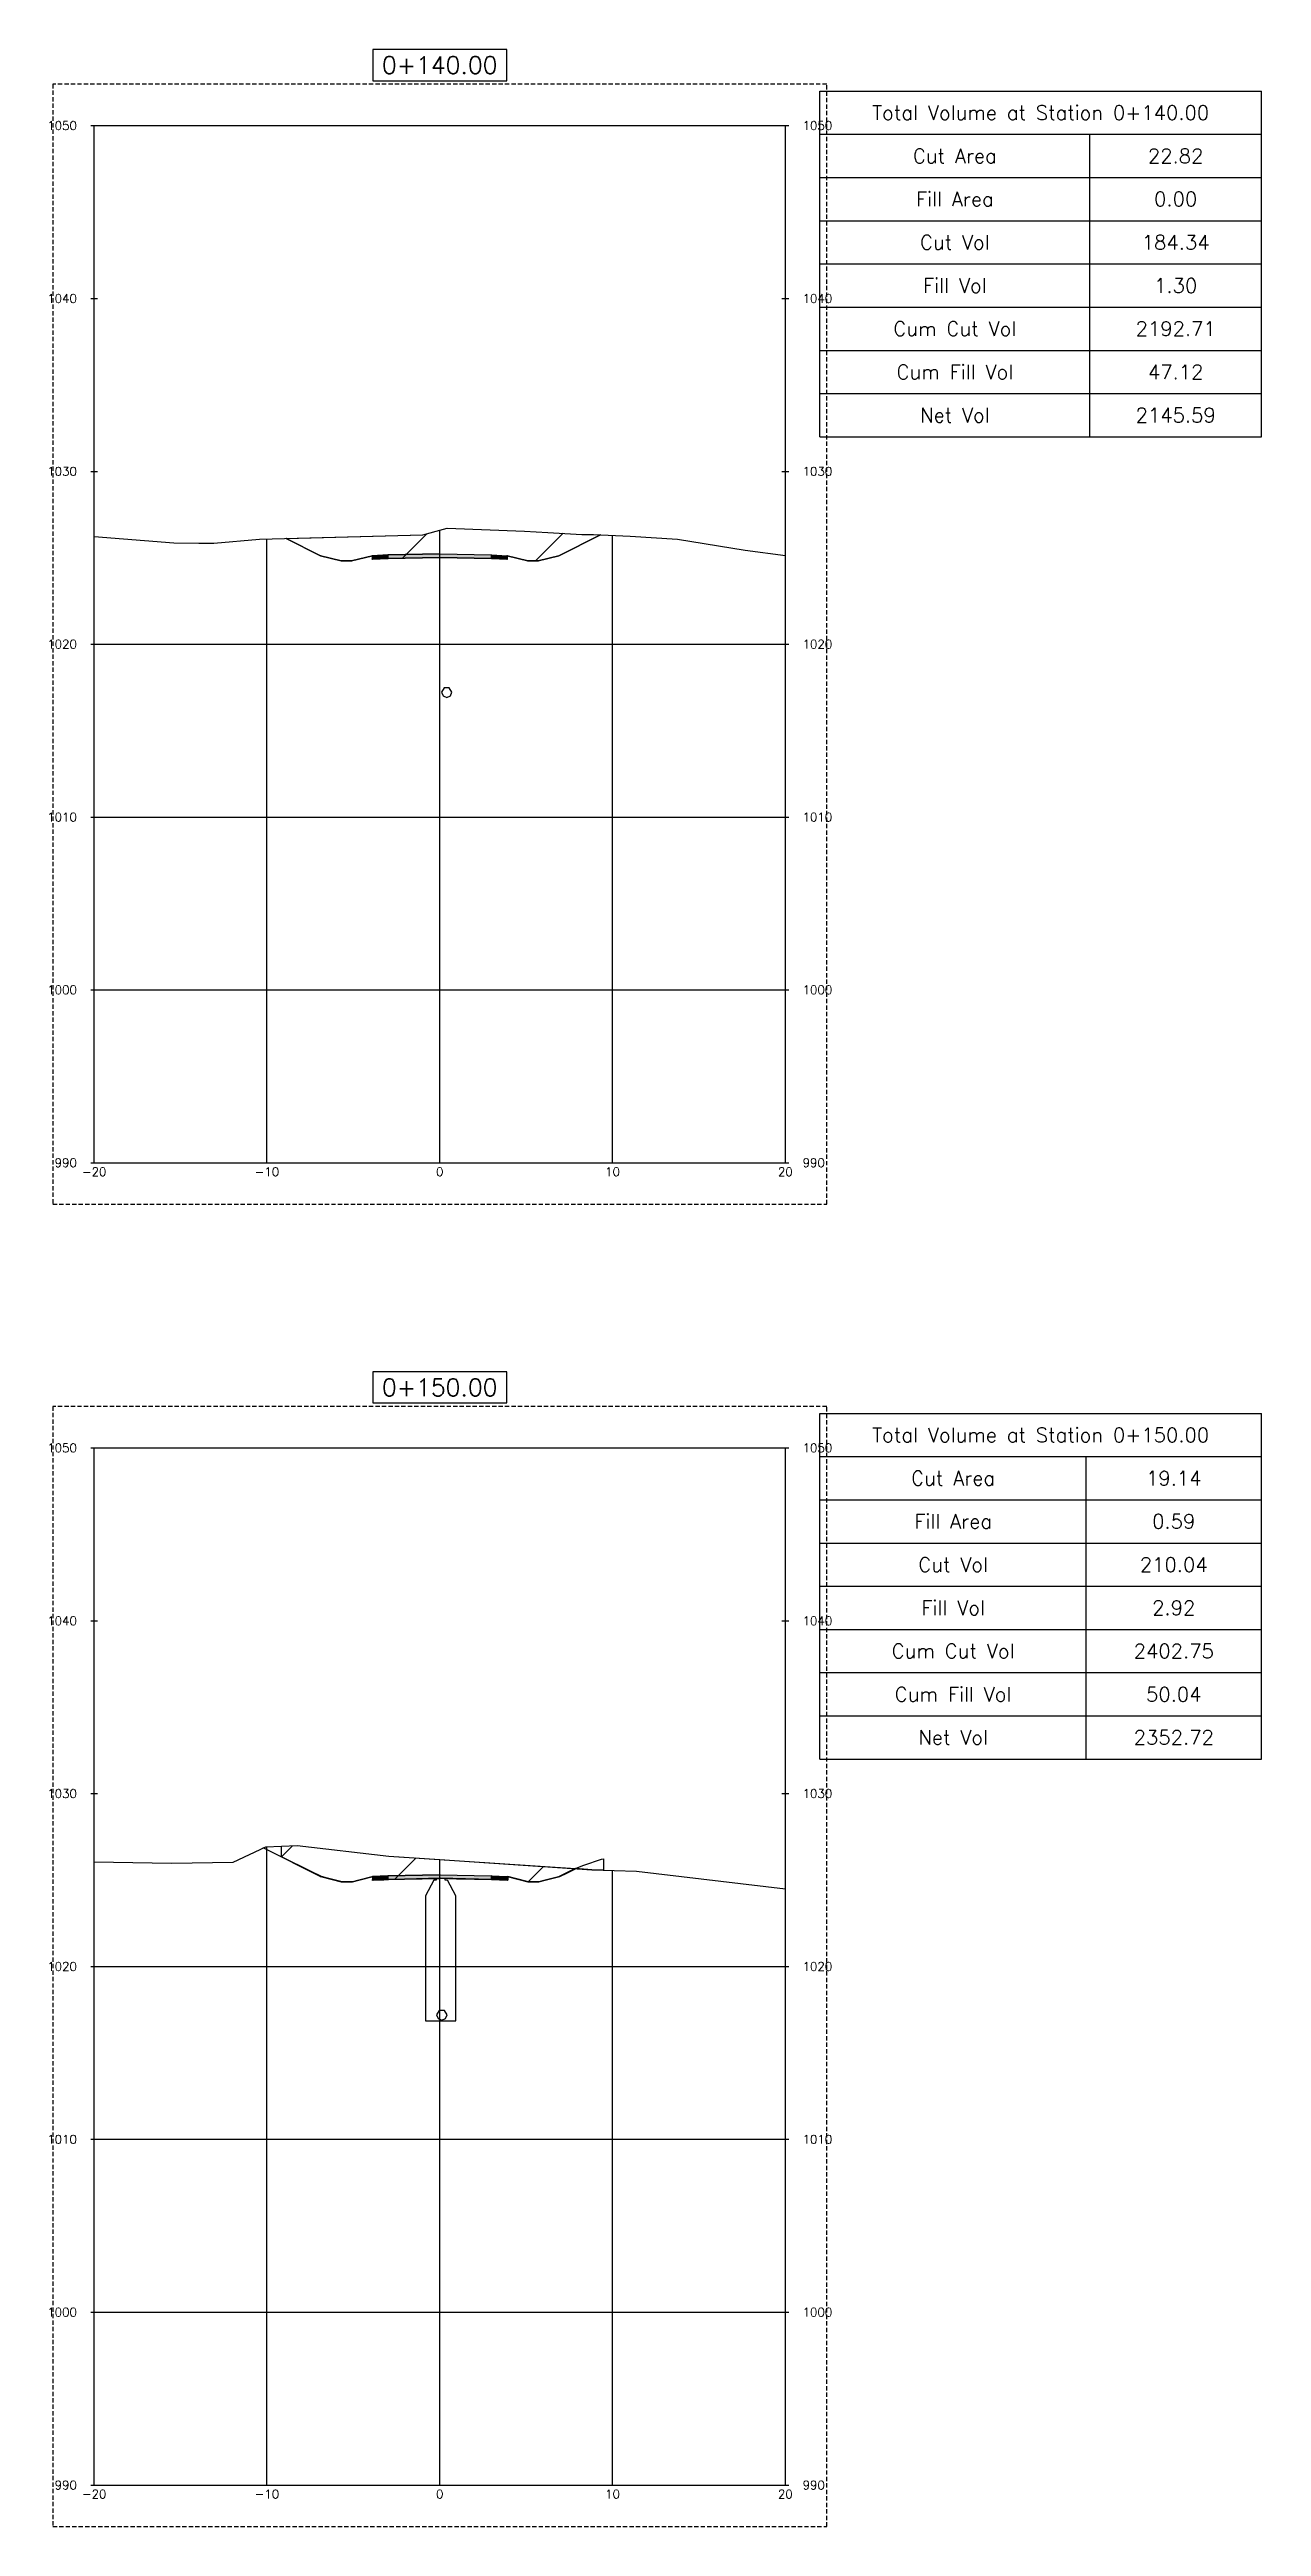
# Model space of a CAD drawing. Header units: metres. Extents: x 517023 to 519141, y 3924953 to 3927827.
# Drawn here: x 518310.9 to 518381, y 3925358.7 to 3925502 of the extents above; entities that cross this region are included whole.
import ezdxf

# ---------------------------------------------------------------- set-up
doc = ezdxf.new("R2010")
doc.units = ezdxf.units.M
doc.linetypes.add('DASHED2', pattern=[0.375, 0.25, -0.125])
for name, color, linetype in [('C-ANNO-TABL', 1, 'Continuous'), ('C-ANNO-TABL-TEXT', 150, 'Continuous'), ('C-ANNO-TABL-TITL', 150, 'Continuous'), ('C-ANNO-TABL-TTBL', 5, 'Continuous'), ('C-ROAD-CORR', 5, 'Continuous'), ('C-ROAD-CORR-PATT', 150, 'Continuous'), ('C-ROAD-LINK', 150, 'Continuous'), ('C-ROAD-MARK', 212, 'Continuous'), ('C-ROAD-PROF-TTLB', 5, 'Continuous'), ('C-ROAD-SECT', 7, 'Continuous'), ('C-ROAD-SECT-GRID', 7, 'Continuous'), ('C-ROAD-SECT-TEXT', 92, 'Continuous'), ('C-ROAD-SECT-TICK', 7, 'Continuous'), ('C-ROAD-SECT-TITL', 92, 'Continuous'), ('C-ROAD-SHAP', 32, 'Continuous'), ('C-ROAD-SHAP-PATT', 7, 'Continuous'), ('C-STRM-PIPE', 170, 'Continuous'), ('C-STRM-STRC', 170, 'Continuous')]:
    doc.layers.add(name, color=color, linetype=linetype)
doc.layers.add('C-ROAD-SECT-BUFR', color=6, linetype='DASHED2', plot=False)
doc.styles.get("Standard").update_dxf_attribs({"font": 'simplex.shx'})

msp = doc.modelspace()

# ---------------------------------------------------------------- texts
at = {"layer": 'C-ANNO-TABL-TEXT', "color": 150, "linetype": 'Continuous', "lineweight": -3, "char_height": 0.833, "attachment_point": 5}
for s, insert in [('22.82', (518376.06, 3925495.89)), ('0.00', (518376.06, 3925493.39)), ('184.34', (518376.06, 3925490.89)), ('1.30', (518376.06, 3925488.39)), ('2192.71', (518376.06, 3925485.89)), ('47.12', (518376.06, 3925483.39)), ('2145.59', (518376.06, 3925480.89)), ('19.14', (518375.95, 3925419.39)), ('0.59', (518375.95, 3925416.89)), ('210.04', (518375.95, 3925414.39)), ('2.92', (518375.95, 3925411.89)), ('2402.75', (518375.95, 3925409.39)), ('50.04', (518375.95, 3925406.89)), ('2352.72', (518375.95, 3925404.39))]:
    msp.add_mtext(s, dxfattribs=dict(at, insert=insert))
at = {"layer": 'C-ANNO-TABL-TITL', "color": 150, "linetype": 'Continuous', "lineweight": -3, "attachment_point": 5}
for s, insert, char_height in [('Total Volume at Station 0+140.00', (518368.25, 3925498.39), 0.8333), ('Cut Area', (518363.28, 3925495.89), 0.833), ('Fill Area', (518363.28, 3925493.39), 0.833), ('Cut Vol', (518363.28, 3925490.89), 0.833), ('Fill Vol', (518363.28, 3925488.39), 0.833), ('Cum Cut Vol', (518363.28, 3925485.89), 0.8333), ('Cum Fill Vol', (518363.28, 3925483.39), 0.8333), ('Net Vol', (518363.28, 3925480.89), 0.833), ('Total Volume at Station 0+150.00', (518368.25, 3925421.89), 0.8333), ('Cut Area', (518363.18, 3925419.39), 0.833), ('Fill Area', (518363.18, 3925416.89), 0.833), ('Cut Vol', (518363.18, 3925414.39), 0.833), ('Fill Vol', (518363.18, 3925411.89), 0.833), ('Cum Cut Vol', (518363.18, 3925409.39), 0.8333), ('Cum Fill Vol', (518363.18, 3925406.89), 0.8333), ('Net Vol', (518363.18, 3925404.39), 0.833)]:
    msp.add_mtext(s, dxfattribs=dict(at, insert=insert, char_height=char_height))
at = {"layer": 'C-ROAD-SECT-TEXT', "color": 92, "linetype": 'Continuous', "lineweight": -3, "char_height": 0.5}
for s, insert, attachment_point in [('1050', (518312.47, 3925497.64), 6), ('1050', (518354.47, 3925497.64), 4), ('1040', (518312.47, 3925487.64), 6), ('1040', (518354.47, 3925487.64), 4), ('1030', (518312.47, 3925477.64), 6), ('1030', (518354.47, 3925477.64), 4), ('1020', (518312.47, 3925467.64), 6), ('1020', (518354.47, 3925467.64), 4), ('1010', (518312.47, 3925457.64), 6), ('1010', (518354.47, 3925457.64), 4), ('1000', (518312.47, 3925447.64), 6), ('1000', (518354.47, 3925447.64), 4), ('990', (518312.47, 3925437.64), 6), ('{\\C3;-20}', (518313.47, 3925437.37), 2), ('{\\C3;-10}', (518323.47, 3925437.37), 2), ('{\\C3;0}', (518333.47, 3925437.37), 2), ('{\\C3;10}', (518343.47, 3925437.37), 2), ('{\\C3;20}', (518353.47, 3925437.37), 2), ('990', (518354.47, 3925437.64), 4), ('1050', (518312.47, 3925421.14), 6), ('1050', (518354.47, 3925421.14), 4), ('1040', (518312.47, 3925411.14), 6), ('1040', (518354.47, 3925411.14), 4), ('1030', (518312.47, 3925401.14), 6), ('1030', (518354.47, 3925401.14), 4), ('1020', (518312.47, 3925391.14), 6), ('1020', (518354.47, 3925391.14), 4), ('1010', (518312.47, 3925381.14), 6), ('1010', (518354.47, 3925381.14), 4), ('1000', (518312.47, 3925371.14), 6), ('1000', (518354.47, 3925371.14), 4), ('990', (518312.47, 3925361.14), 6), ('990', (518354.47, 3925361.14), 4), ('{\\C3;-20}', (518313.47, 3925360.87), 2), ('{\\C3;-10}', (518323.47, 3925360.87), 2), ('{\\C3;0}', (518333.47, 3925360.87), 2), ('{\\C3;10}', (518343.47, 3925360.87), 2), ('{\\C3;20}', (518353.47, 3925360.87), 2)]:
    msp.add_mtext(s, dxfattribs=dict(at, insert=insert, attachment_point=attachment_point))
at = {"layer": 'C-ROAD-SECT-TITL', "color": 92, "linetype": 'Continuous', "lineweight": -3, "char_height": 1, "attachment_point": 8}
for s, insert in [('0+140.00', (518333.47, 3925500.64)), ('0+150.00', (518333.47, 3925424.14))]:
    msp.add_mtext(s, dxfattribs=dict(at, insert=insert))

# ---------------------------------------------------------------- hatches: boundary and pattern name
at = {"layer": 'C-ROAD-CORR-PATT', "linetype": 'Continuous', "lineweight": -3}
h = msp.add_hatch(dxfattribs=at)
h.set_pattern_fill('ANSI31', color=1, scale=1.75, style=0)
h.set_pattern_definition([(45, (518324.5914, 3925473.75), (-3.9289, 3.9289), [])])
h.paths.add_polyline_path([(518324.59, 3925473.75), (518332.49, 3925473.96), (518333.89, 3925474.35), (518338.38, 3925474.17), (518339.72, 3925474.11), (518341.69, 3925473.99), (518342.36, 3925473.98), (518342.78, 3925473.96), (518340.37, 3925472.76), (518339.17, 3925472.46), (518338.57, 3925472.46), (518337.37, 3925472.76), (518337.37, 3925472.56), (518336.47, 3925472.6), (518333.47, 3925472.66), (518330.47, 3925472.6), (518329.57, 3925472.56), (518329.57, 3925472.76), (518328.37, 3925472.46), (518327.77, 3925472.46), (518326.57, 3925472.76)])
h = msp.add_hatch(dxfattribs=at)
h.set_pattern_fill('ANSI31', color=1, scale=1.75, style=0)
h.set_pattern_definition([(45, (518324.3133, 3925397.49), (-3.9289, 3.9289), [])])
h.paths.add_polyline_path([(518324.31, 3925397.49), (518324.31, 3925398.1), (518325.21, 3925398.14), (518330.53, 3925397.53), (518341.33, 3925396.8), (518340.82, 3925396.54), (518340.41, 3925396.34), (518339.58, 3925396.13), (518339.21, 3925396.04), (518338.8, 3925396.04), (518338.61, 3925396.04), (518337.78, 3925396.25), (518337.41, 3925396.34), (518337.41, 3925396.28), (518337.41, 3925396.14), (518337.14, 3925396.15), (518336.51, 3925396.18), (518334.43, 3925396.22), (518333.51, 3925396.24), (518331.43, 3925396.19), (518330.51, 3925396.18), (518330.24, 3925396.16), (518329.62, 3925396.14), (518329.62, 3925396.2), (518329.62, 3925396.34), (518328.78, 3925396.13), (518328.42, 3925396.04), (518328, 3925396.04), (518327.82, 3925396.04), (518326.98, 3925396.25), (518326.62, 3925396.34), (518326.02, 3925396.64)])
h = msp.add_hatch(dxfattribs=at)
h.set_pattern_fill('ANSI31', color=3, scale=1.75, style=0)
h.set_pattern_definition([(45, (518341.327, 3925396.796), (-3.929, 3.929), [])])
h.paths.add_polyline_path([(518341.33, 3925396.8), (518341.56, 3925396.91), (518341.8, 3925397.01), (518342.84, 3925397.35), (518342.95, 3925397.36), (518342.95, 3925396.71), (518342.27, 3925396.73)])
at = {"layer": 'C-ROAD-SHAP-PATT', "linetype": 'Continuous', "lineweight": -3}
for points in [[(518330.47, 3925472.8), (518329.57, 3925472.76), (518329.57, 3925472.56), (518330.47, 3925472.6)], [(518333.47, 3925472.86), (518330.47, 3925472.8), (518330.47, 3925472.6), (518333.47, 3925472.66)], [(518333.47, 3925472.86), (518336.47, 3925472.8), (518336.47, 3925472.6), (518333.47, 3925472.66)], [(518336.47, 3925472.8), (518337.37, 3925472.76), (518337.37, 3925472.56), (518336.47, 3925472.6)], [(518330.47, 3925396.38), (518329.57, 3925396.34), (518329.57, 3925396.14), (518330.47, 3925396.18)], [(518333.47, 3925396.44), (518330.47, 3925396.38), (518330.47, 3925396.18), (518333.47, 3925396.24)], [(518333.47, 3925396.44), (518336.47, 3925396.38), (518336.47, 3925396.18), (518333.47, 3925396.24)], [(518336.47, 3925396.38), (518337.37, 3925396.34), (518337.37, 3925396.14), (518336.47, 3925396.18)]]:
    msp.add_hatch(color=7, dxfattribs=at).paths.add_polyline_path(points)

# ---------------------------------------------------------------- linework, layer by layer
at = {"layer": 'C-ANNO-TABL', "color": 1, "linetype": 'Continuous', "lineweight": -3}
for p, q in [((518355.47, 3925497.14), (518381.03, 3925497.14)), ((518371.1, 3925479.64), (518371.1, 3925497.14)), ((518355.47, 3925494.64), (518381.03, 3925494.64)), ((518355.47, 3925492.14), (518381.03, 3925492.14)), ((518355.47, 3925489.64), (518381.03, 3925489.64)), ((518355.47, 3925487.14), (518381.03, 3925487.14)), ((518355.47, 3925484.64), (518381.03, 3925484.64)), ((518355.47, 3925482.14), (518381.03, 3925482.14)), ((518355.47, 3925420.64), (518381.03, 3925420.64)), ((518370.88, 3925403.14), (518370.88, 3925420.64)), ((518355.47, 3925418.14), (518381.03, 3925418.14)), ((518355.47, 3925415.64), (518381.03, 3925415.64)), ((518355.47, 3925413.14), (518381.03, 3925413.14)), ((518355.47, 3925410.64), (518381.03, 3925410.64)), ((518355.47, 3925408.14), (518381.03, 3925408.14)), ((518355.47, 3925405.64), (518381.03, 3925405.64))]:
    msp.add_line(p, q, dxfattribs=at)
at = {"layer": 'C-ANNO-TABL-TTBL', "color": 5, "linetype": 'Continuous', "lineweight": -3}
for p, q in [((518355.47, 3925499.64), (518381.03, 3925499.64)), ((518355.47, 3925479.64), (518355.47, 3925499.64)), ((518381.03, 3925479.64), (518381.03, 3925499.64)), ((518355.47, 3925479.64), (518381.03, 3925479.64)), ((518355.47, 3925423.14), (518381.03, 3925423.14)), ((518355.47, 3925403.14), (518355.47, 3925423.14)), ((518381.03, 3925403.14), (518381.03, 3925423.14)), ((518355.47, 3925403.14), (518381.03, 3925403.14))]:
    msp.add_line(p, q, dxfattribs=at)
at = {"layer": 'C-ROAD-CORR', "color": 1, "linetype": 'Continuous', "lineweight": -3}
for p, q in [((518332.49, 3925473.96), (518333.89, 3925474.35)), ((518333.89, 3925474.35), (518338.38, 3925474.17)), ((518324.59, 3925473.75), (518332.49, 3925473.96)), ((518326.57, 3925472.76), (518324.59, 3925473.75)), ((518338.38, 3925474.17), (518339.72, 3925474.11)), ((518339.72, 3925474.11), (518341.69, 3925473.99)), ((518342.78, 3925473.96), (518340.37, 3925472.76)), ((518341.69, 3925473.99), (518342.36, 3925473.98)), ((518342.36, 3925473.98), (518342.78, 3925473.96)), ((518327.77, 3925472.46), (518326.57, 3925472.76)), ((518328.37, 3925472.46), (518327.77, 3925472.46)), ((518329.57, 3925472.76), (518328.37, 3925472.46)), ((518329.57, 3925472.56), (518329.57, 3925472.76)), ((518330.47, 3925472.6), (518329.57, 3925472.56)), ((518333.47, 3925472.66), (518330.47, 3925472.6)), ((518336.47, 3925472.6), (518333.47, 3925472.66)), ((518337.37, 3925472.56), (518336.47, 3925472.6)), ((518338.57, 3925472.46), (518337.37, 3925472.76)), ((518337.37, 3925472.76), (518337.37, 3925472.56)), ((518339.17, 3925472.46), (518338.57, 3925472.46)), ((518340.37, 3925472.76), (518339.17, 3925472.46)), ((518324.31, 3925398.1), (518325.21, 3925398.14)), ((518324.31, 3925397.49), (518324.31, 3925398.1)), ((518326.02, 3925396.64), (518324.31, 3925397.49)), ((518325.21, 3925398.14), (518330.53, 3925397.53)), ((518330.53, 3925397.53), (518341.33, 3925396.8)), ((518326.62, 3925396.34), (518326.02, 3925396.64)), ((518326.98, 3925396.25), (518326.62, 3925396.34)), ((518327.82, 3925396.04), (518326.98, 3925396.25)), ((518328, 3925396.04), (518327.82, 3925396.04)), ((518328.42, 3925396.04), (518328, 3925396.04)), ((518328.78, 3925396.13), (518328.42, 3925396.04)), ((518329.62, 3925396.34), (518328.78, 3925396.13)), ((518329.62, 3925396.2), (518329.62, 3925396.34)), ((518329.62, 3925396.14), (518329.62, 3925396.2)), ((518330.24, 3925396.16), (518329.62, 3925396.14)), ((518330.51, 3925396.18), (518330.24, 3925396.16)), ((518331.43, 3925396.19), (518330.51, 3925396.18)), ((518333.51, 3925396.24), (518331.43, 3925396.19)), ((518334.43, 3925396.22), (518333.51, 3925396.24)), ((518336.51, 3925396.18), (518334.43, 3925396.22)), ((518337.14, 3925396.15), (518336.51, 3925396.18)), ((518337.41, 3925396.14), (518337.14, 3925396.15)), ((518337.78, 3925396.25), (518337.41, 3925396.34)), ((518337.41, 3925396.34), (518337.41, 3925396.28)), ((518337.41, 3925396.28), (518337.41, 3925396.14)), ((518338.61, 3925396.04), (518337.78, 3925396.25)), ((518338.8, 3925396.04), (518338.61, 3925396.04)), ((518339.21, 3925396.04), (518338.8, 3925396.04)), ((518339.58, 3925396.13), (518339.21, 3925396.04)), ((518340.41, 3925396.34), (518339.58, 3925396.13)), ((518340.82, 3925396.54), (518340.41, 3925396.34)), ((518341.33, 3925396.8), (518340.82, 3925396.54))]:
    msp.add_line(p, q, dxfattribs=at)
at = {"layer": 'C-ROAD-CORR', "color": 3, "linetype": 'Continuous', "lineweight": -3}
for p, q in [((518341.33, 3925396.8), (518341.56, 3925396.91)), ((518341.56, 3925396.91), (518341.8, 3925397.01)), ((518341.8, 3925397.01), (518342.84, 3925397.35)), ((518342.84, 3925397.35), (518342.95, 3925397.36)), ((518342.95, 3925397.36), (518342.95, 3925396.71)), ((518342.27, 3925396.73), (518341.33, 3925396.8)), ((518342.95, 3925396.71), (518342.27, 3925396.73))]:
    msp.add_line(p, q, dxfattribs=at)
at = {"layer": 'C-ROAD-LINK', "color": 150, "linetype": 'Continuous', "lineweight": -3}
for p, q in [((518324.59, 3925473.75), (518326.57, 3925472.76)), ((518329.57, 3925472.76), (518330.47, 3925472.8)), ((518330.47, 3925472.8), (518333.47, 3925472.86)), ((518330.47, 3925472.8), (518330.47, 3925472.6)), ((518330.47, 3925472.6), (518330.47, 3925472.8)), ((518333.47, 3925472.86), (518336.47, 3925472.8)), ((518333.47, 3925472.66), (518333.47, 3925472.86)), ((518336.47, 3925472.8), (518336.47, 3925472.6)), ((518336.47, 3925472.8), (518337.37, 3925472.76)), ((518336.47, 3925472.6), (518336.47, 3925472.8)), ((518340.37, 3925472.76), (518342.78, 3925473.96)), ((518326.57, 3925472.76), (518327.77, 3925472.46)), ((518327.77, 3925472.46), (518328.37, 3925472.46)), ((518328.37, 3925472.46), (518329.57, 3925472.76)), ((518329.57, 3925472.76), (518329.57, 3925472.56)), ((518329.57, 3925472.56), (518330.47, 3925472.6)), ((518330.47, 3925472.6), (518333.47, 3925472.66)), ((518333.47, 3925472.66), (518336.47, 3925472.6)), ((518336.47, 3925472.6), (518337.37, 3925472.56)), ((518337.37, 3925472.76), (518337.37, 3925472.56)), ((518337.37, 3925472.76), (518338.57, 3925472.46)), ((518338.57, 3925472.46), (518339.17, 3925472.46)), ((518339.17, 3925472.46), (518340.37, 3925472.76)), ((518323.26, 3925398), (518326.57, 3925396.34)), ((518326.57, 3925396.34), (518327.77, 3925396.04)), ((518327.77, 3925396.04), (518328.37, 3925396.04)), ((518328.37, 3925396.04), (518329.57, 3925396.34)), ((518329.57, 3925396.34), (518330.47, 3925396.38)), ((518329.57, 3925396.34), (518329.57, 3925396.14)), ((518329.57, 3925396.14), (518330.47, 3925396.18)), ((518330.47, 3925396.38), (518333.47, 3925396.44)), ((518330.47, 3925396.38), (518330.47, 3925396.18)), ((518330.47, 3925396.18), (518330.47, 3925396.38)), ((518330.47, 3925396.18), (518333.47, 3925396.24)), ((518333.47, 3925396.44), (518336.47, 3925396.38)), ((518333.47, 3925396.24), (518333.47, 3925396.44)), ((518333.47, 3925396.24), (518336.47, 3925396.18)), ((518336.47, 3925396.38), (518336.47, 3925396.18)), ((518336.47, 3925396.38), (518337.37, 3925396.34)), ((518336.47, 3925396.18), (518336.47, 3925396.38)), ((518336.47, 3925396.18), (518337.37, 3925396.14)), ((518337.37, 3925396.34), (518337.37, 3925396.14)), ((518337.37, 3925396.34), (518338.57, 3925396.04)), ((518338.57, 3925396.04), (518339.17, 3925396.04)), ((518339.17, 3925396.04), (518340.37, 3925396.34)), ((518340.37, 3925396.34), (518341.29, 3925396.8))]:
    msp.add_line(p, q, dxfattribs=at)
at = {"layer": 'C-ROAD-MARK', "color": 212, "linetype": 'Continuous', "lineweight": -3}
for centre in [(518324.59, 3925473.75), (518330.47, 3925472.8), (518333.47, 3925472.86), (518336.47, 3925472.8), (518342.78, 3925473.96), (518326.57, 3925472.76), (518327.77, 3925472.46), (518328.37, 3925472.46), (518329.57, 3925472.76), (518329.57, 3925472.56), (518330.47, 3925472.6), (518333.47, 3925472.66), (518336.47, 3925472.6), (518337.37, 3925472.76), (518337.37, 3925472.56), (518338.57, 3925472.46), (518339.17, 3925472.46), (518340.37, 3925472.76), (518323.26, 3925398), (518326.57, 3925396.34), (518327.77, 3925396.04), (518328.37, 3925396.04), (518329.57, 3925396.34), (518329.57, 3925396.14), (518330.47, 3925396.38), (518330.47, 3925396.18), (518333.47, 3925396.44), (518333.47, 3925396.24), (518336.47, 3925396.38), (518336.47, 3925396.18), (518337.37, 3925396.34), (518337.37, 3925396.14), (518338.57, 3925396.04), (518339.17, 3925396.04), (518340.37, 3925396.34), (518341.29, 3925396.8)]:
    msp.add_circle(centre, 0.015, dxfattribs=at)
at = {"layer": 'C-ROAD-PROF-TTLB', "color": 5, "linetype": 'Continuous', "lineweight": -3}
for p, q in [((518313.47, 3925437.64), (518313.47, 3925497.64)), ((518313.47, 3925497.64), (518353.47, 3925497.64)), ((518353.47, 3925437.64), (518353.47, 3925497.64)), ((518313.47, 3925437.64), (518353.47, 3925437.64)), ((518313.47, 3925361.14), (518313.47, 3925421.14)), ((518313.47, 3925421.14), (518353.47, 3925421.14)), ((518353.47, 3925361.14), (518353.47, 3925421.14)), ((518313.47, 3925361.14), (518353.47, 3925361.14))]:
    msp.add_line(p, q, dxfattribs=at)
at = {"layer": 'C-ROAD-SECT', "color": 7, "linetype": 'Continuous', "lineweight": -3}
for points in [[(518313.47, 3925473.87), (518318.08, 3925473.51), (518319.52, 3925473.48), (518320.4, 3925473.49), (518323.04, 3925473.71), (518332.49, 3925473.96), (518333.47, 3925474.23), (518333.89, 3925474.35), (518338.38, 3925474.17), (518339.72, 3925474.11), (518341.69, 3925473.99), (518342.36, 3925473.98), (518344.49, 3925473.88), (518347.23, 3925473.71), (518351.15, 3925473.07), (518353.47, 3925472.77)], [(518324.59, 3925473.75), (518326.57, 3925472.76), (518327.77, 3925472.46), (518328.37, 3925472.46), (518329.57, 3925472.76), (518329.57, 3925472.56), (518330.47, 3925472.6), (518333.47, 3925472.66), (518336.47, 3925472.6), (518337.37, 3925472.56), (518337.37, 3925472.76), (518338.57, 3925472.46), (518339.17, 3925472.46), (518340.37, 3925472.76), (518342.78, 3925473.96)], [(518313.47, 3925397.2), (518317.95, 3925397.12), (518321.52, 3925397.17), (518323.4, 3925398.07), (518325.21, 3925398.14), (518330.53, 3925397.53), (518333.47, 3925397.33), (518342.27, 3925396.73), (518344.86, 3925396.66), (518353.47, 3925395.63)], [(518324.31, 3925397.49), (518326.02, 3925396.64), (518326.62, 3925396.34), (518326.98, 3925396.25), (518327.82, 3925396.04), (518328, 3925396.04), (518328.42, 3925396.04), (518328.78, 3925396.13), (518329.62, 3925396.34), (518329.62, 3925396.2), (518329.62, 3925396.14), (518330.24, 3925396.16), (518330.51, 3925396.18), (518331.43, 3925396.19), (518333.47, 3925396.23), (518333.51, 3925396.24), (518334.43, 3925396.22), (518336.51, 3925396.18), (518337.14, 3925396.15), (518337.41, 3925396.14), (518337.41, 3925396.28), (518337.41, 3925396.34), (518337.78, 3925396.25), (518338.61, 3925396.04), (518338.8, 3925396.04), (518339.21, 3925396.04), (518339.58, 3925396.13), (518340.41, 3925396.34), (518340.82, 3925396.54), (518341.56, 3925396.91), (518341.8, 3925397.01), (518342.84, 3925397.35), (518342.95, 3925397.36)]]:
    msp.add_lwpolyline(points, dxfattribs=at)
at = {"layer": 'C-ROAD-SECT-BUFR', "color": 6, "linetype": 'DASHED2', "lineweight": -3}
for p, q in [((518355.87, 3925500.04), (518311.07, 3925500.04)), ((518311.07, 3925500.04), (518311.07, 3925435.24)), ((518355.87, 3925435.24), (518355.87, 3925500.04)), ((518311.07, 3925435.24), (518355.87, 3925435.24)), ((518355.87, 3925423.54), (518311.07, 3925423.54)), ((518311.07, 3925423.54), (518311.07, 3925358.74)), ((518355.87, 3925358.74), (518355.87, 3925423.54)), ((518311.07, 3925358.74), (518355.87, 3925358.74))]:
    msp.add_line(p, q, dxfattribs=at)
at = {"layer": 'C-ROAD-SECT-GRID', "color": 7, "linetype": 'Continuous', "lineweight": -3}
for p, q in [((518333.47, 3925437.64), (518333.47, 3925474.23)), ((518313.47, 3925437.64), (518313.47, 3925473.87)), ((518323.47, 3925437.64), (518323.47, 3925473.72)), ((518343.47, 3925437.64), (518343.47, 3925473.93)), ((518353.47, 3925437.64), (518353.47, 3925472.77)), ((518313.47, 3925467.64), (518353.47, 3925467.64)), ((518313.47, 3925457.64), (518353.47, 3925457.64)), ((518313.47, 3925447.64), (518353.47, 3925447.64)), ((518313.47, 3925437.64), (518353.47, 3925437.64)), ((518313.47, 3925361.14), (518313.47, 3925397.2)), ((518323.47, 3925361.14), (518323.47, 3925398.07)), ((518333.47, 3925361.14), (518333.47, 3925397.33)), ((518343.47, 3925361.14), (518343.47, 3925396.7)), ((518353.47, 3925361.14), (518353.47, 3925395.63)), ((518313.47, 3925391.14), (518353.47, 3925391.14)), ((518313.47, 3925381.14), (518353.47, 3925381.14)), ((518313.47, 3925371.14), (518353.47, 3925371.14)), ((518313.47, 3925361.14), (518353.47, 3925361.14))]:
    msp.add_line(p, q, dxfattribs=at)
at = {"layer": 'C-ROAD-SECT-TICK', "color": 7, "linetype": 'Continuous', "lineweight": -3}
for p, q in [((518313.27, 3925497.64), (518313.67, 3925497.64)), ((518353.27, 3925497.64), (518353.67, 3925497.64)), ((518313.27, 3925487.64), (518313.67, 3925487.64)), ((518353.27, 3925487.64), (518353.67, 3925487.64)), ((518313.27, 3925477.64), (518313.67, 3925477.64)), ((518353.27, 3925477.64), (518353.67, 3925477.64)), ((518313.27, 3925467.64), (518313.67, 3925467.64)), ((518353.27, 3925467.64), (518353.67, 3925467.64)), ((518313.27, 3925457.64), (518313.67, 3925457.64)), ((518353.27, 3925457.64), (518353.67, 3925457.64)), ((518313.27, 3925447.64), (518313.67, 3925447.64)), ((518353.27, 3925447.64), (518353.67, 3925447.64)), ((518313.27, 3925437.64), (518313.67, 3925437.64)), ((518353.27, 3925437.64), (518353.67, 3925437.64)), ((518313.27, 3925421.14), (518313.67, 3925421.14)), ((518353.27, 3925421.14), (518353.67, 3925421.14)), ((518313.27, 3925411.14), (518313.67, 3925411.14)), ((518353.27, 3925411.14), (518353.67, 3925411.14)), ((518313.27, 3925401.14), (518313.67, 3925401.14)), ((518353.27, 3925401.14), (518353.67, 3925401.14)), ((518313.27, 3925391.14), (518313.67, 3925391.14)), ((518353.27, 3925391.14), (518353.67, 3925391.14)), ((518313.27, 3925381.14), (518313.67, 3925381.14)), ((518353.27, 3925381.14), (518353.67, 3925381.14)), ((518313.27, 3925371.14), (518313.67, 3925371.14)), ((518353.27, 3925371.14), (518353.67, 3925371.14)), ((518313.27, 3925361.14), (518313.67, 3925361.14)), ((518353.27, 3925361.14), (518353.67, 3925361.14))]:
    msp.add_line(p, q, dxfattribs=at)
at = {"layer": 'C-ROAD-SECT-TITL', "color": 92, "linetype": 'Continuous', "lineweight": -3}
for points in [[(518329.59, 3925500.24), (518337.35, 3925500.24), (518337.35, 3925502.04), (518329.59, 3925502.04)], [(518329.59, 3925423.74), (518337.35, 3925423.74), (518337.35, 3925425.54), (518329.59, 3925425.54)]]:
    msp.add_3dface(points, dxfattribs=at)
at = {"layer": 'C-ROAD-SHAP', "color": 32, "linetype": 'Continuous', "lineweight": -3}
for p, q in [((518330.47, 3925472.8), (518329.57, 3925472.76)), ((518333.47, 3925472.86), (518330.47, 3925472.8)), ((518330.47, 3925472.8), (518330.47, 3925472.6)), ((518330.47, 3925472.6), (518330.47, 3925472.8)), ((518333.47, 3925472.86), (518336.47, 3925472.8)), ((518333.47, 3925472.66), (518333.47, 3925472.86)), ((518336.47, 3925472.8), (518336.47, 3925472.6)), ((518336.47, 3925472.8), (518337.37, 3925472.76)), ((518336.47, 3925472.6), (518336.47, 3925472.8)), ((518329.57, 3925472.76), (518329.57, 3925472.56)), ((518329.57, 3925472.56), (518330.47, 3925472.6)), ((518330.47, 3925472.6), (518333.47, 3925472.66)), ((518336.47, 3925472.6), (518333.47, 3925472.66)), ((518337.37, 3925472.56), (518336.47, 3925472.6)), ((518337.37, 3925472.76), (518337.37, 3925472.56)), ((518330.47, 3925396.38), (518329.57, 3925396.34)), ((518329.57, 3925396.34), (518329.57, 3925396.14)), ((518329.57, 3925396.14), (518330.47, 3925396.18)), ((518333.47, 3925396.44), (518330.47, 3925396.38)), ((518330.47, 3925396.38), (518330.47, 3925396.18)), ((518330.47, 3925396.18), (518330.47, 3925396.38)), ((518330.47, 3925396.18), (518333.47, 3925396.24)), ((518333.47, 3925396.44), (518336.47, 3925396.38)), ((518333.47, 3925396.24), (518333.47, 3925396.44)), ((518336.47, 3925396.18), (518333.47, 3925396.24)), ((518336.47, 3925396.38), (518336.47, 3925396.18)), ((518336.47, 3925396.38), (518337.37, 3925396.34)), ((518336.47, 3925396.18), (518336.47, 3925396.38)), ((518337.37, 3925396.14), (518336.47, 3925396.18)), ((518337.37, 3925396.34), (518337.37, 3925396.14))]:
    msp.add_line(p, q, dxfattribs=at)
at = {"layer": 'C-STRM-PIPE', "color": 170, "linetype": 'Continuous', "lineweight": -3}
for points in [[(518333.72, 3925465.12), (518333.57, 3925464.86)], [(518333.57, 3925464.86), (518333.66, 3925464.65)], [(518333.66, 3925464.65), (518333.87, 3925464.56)], [(518334.02, 3925465.12), (518333.72, 3925465.12)], [(518333.87, 3925464.56), (518334.09, 3925464.65)], [(518334.17, 3925464.86), (518334.02, 3925465.12)], [(518334.09, 3925464.65), (518334.17, 3925464.86)], [(518333.44, 3925388.6), (518333.29, 3925388.34)], [(518333.29, 3925388.34), (518333.38, 3925388.13)], [(518333.74, 3925388.6), (518333.44, 3925388.6)], [(518333.89, 3925388.34), (518333.74, 3925388.6)], [(518333.8, 3925388.13), (518333.89, 3925388.34)], [(518333.38, 3925388.13), (518333.59, 3925388.04)], [(518333.59, 3925388.04), (518333.8, 3925388.13)]]:
    msp.add_lwpolyline(points, dxfattribs=at)
at = {"layer": 'C-STRM-STRC', "color": 170, "linetype": 'Continuous', "lineweight": -3}
for p, q in [((518333.13, 3925396.13), (518332.65, 3925395.23)), ((518333.26, 3925396.13), (518333.13, 3925396.13)), ((518333.79, 3925396.23), (518333.26, 3925396.23)), ((518333.26, 3925396.23), (518333.26, 3925396.13)), ((518333.79, 3925396.13), (518333.79, 3925396.23)), ((518333.91, 3925396.13), (518333.79, 3925396.13)), ((518334.4, 3925395.23), (518333.91, 3925396.13)), ((518332.65, 3925395.23), (518332.65, 3925387.99)), ((518334.4, 3925387.99), (518334.4, 3925395.23)), ((518332.65, 3925387.99), (518334.4, 3925387.99))]:
    msp.add_line(p, q, dxfattribs=at)

msp.set_redraw_order([(e.dxf.handle, doc.entitydb.next_handle()) for e in msp.query("TEXT MTEXT ATTDEF DIMENSION ARC_DIMENSION")])  # texts and dimensions are drawn at this point

doc.saveas('drawing.dxf')
